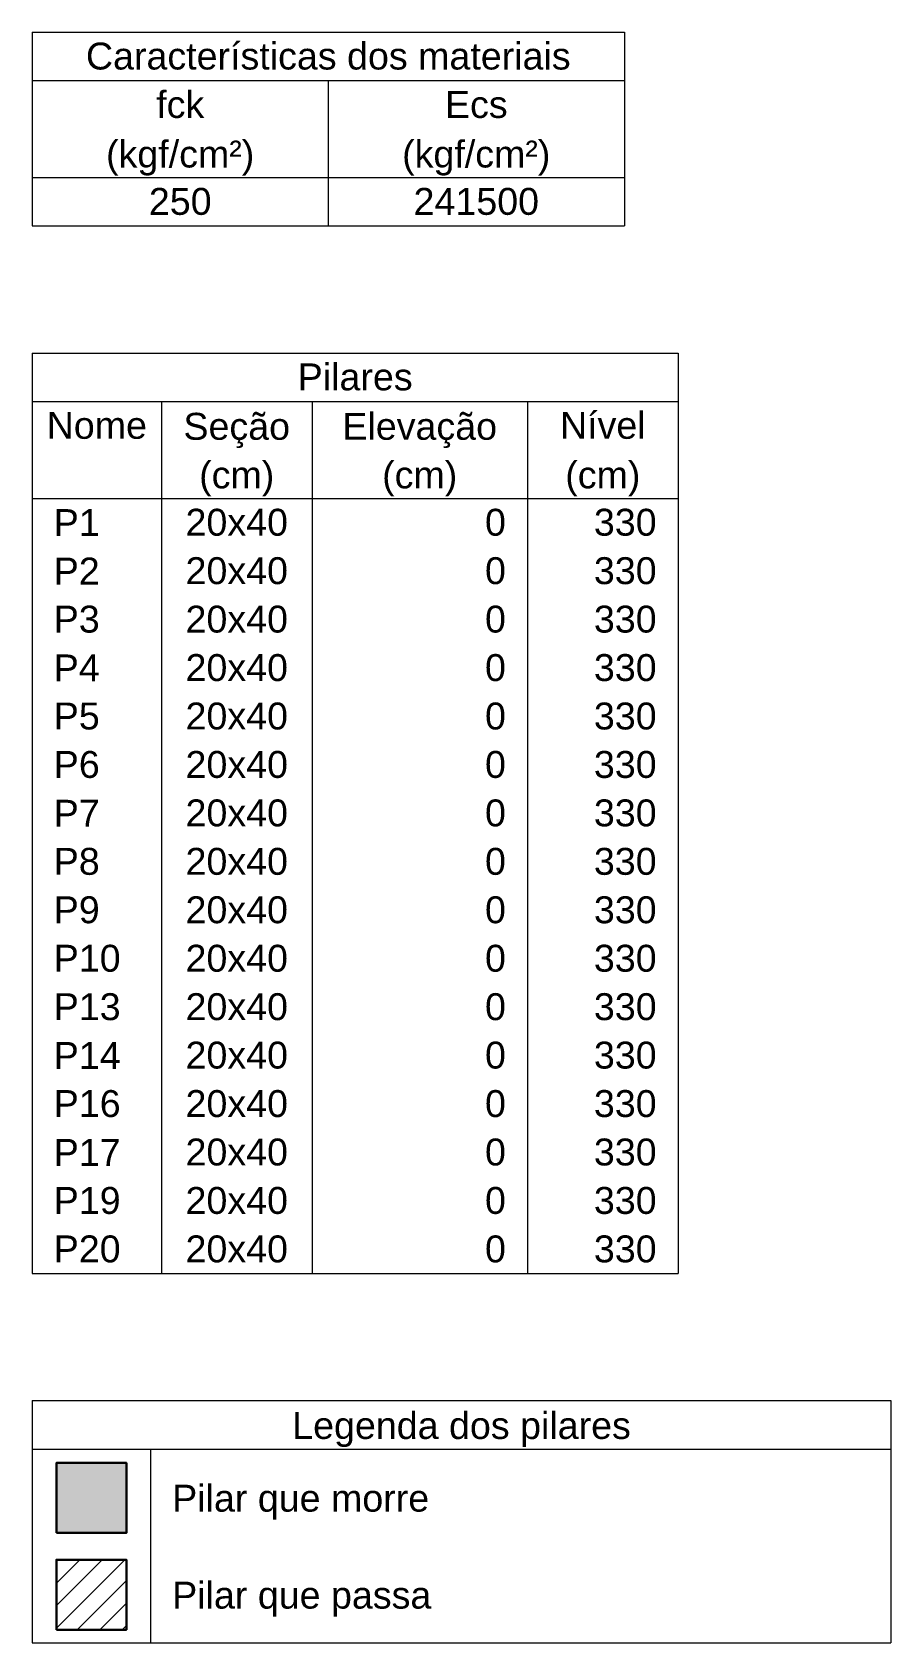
# Model space of a CAD drawing. Header units: millimetres. Extents: x 180 to 11148, y -1598 to 1045.
# Drawn here: x 2817.09 to 2823.84, y 29.56 to 42.23 of the extents above; entities that cross this region are included whole.
import ezdxf

# ---------------------------------------------------------------- set-up
doc = ezdxf.new("R2010")
doc.units = ezdxf.units.MM
doc.header["$MEASUREMENT"] = 0
for name, color, linetype, lineweight in [('FO-Hachura pilar que morre', 106, 'Continuous', 5), ('FO-Hachura pilar que passa', 19, 'Continuous', 5), ('FO-Pilares', 4, 'Continuous', 30), ('FO-Textos das vigas', 7, 'Continuous', 5), ('FO-Textos dos pilares', 7, 'Continuous', 5)]:
    doc.layers.add(name, color=color, linetype=linetype, lineweight=lineweight)
doc.styles.add('Arial', font='arial.ttf')

msp = doc.modelspace()

# ---------------------------------------------------------------- texts
at = {"layer": 'FO-Textos das vigas', "linetype": 'Continuous', "char_height": 0.2118, "line_spacing_factor": 0.798, "style": 'Arial'}
for s, insert, width, attachment_point in [('Características dos materiais', (2819.4175, 41.9366), 7.570084, 8), ('fck', (2818.2526, 41.5553), 0.752147, 8), ('Ecs', (2820.5824, 41.5553), 0.980937, 8), ('(kgf/cm²)', (2818.2521, 41.1045), 2.313637, 8), ('(kgf/cm²)', (2820.5821, 41.1045), 2.313637, 8), ('250', (2818.2526, 40.7929), 0.978077, 8), ('241500', (2820.5824, 40.7929), 1.956153, 8), ('Legenda dos pilares', (2820.4661, 31.0985), 5.285046, 8), ('Pilar que morre', (2818.1891, 30.5265), 4.009542, 7), ('Pilar que passa', (2818.1891, 29.7635), 4.046721, 7)]:
    msp.add_mtext(s, dxfattribs=dict(at, insert=insert, width=width, attachment_point=attachment_point))
at = {"layer": 'FO-Textos dos pilares', "linetype": 'Continuous', "char_height": 0.2118, "line_spacing_factor": 0.798, "style": 'Arial'}
for s, insert, width, attachment_point in [('Pilares', (2819.6293, 39.4116), 1.796, 8), ('Nome', (2817.596, 39.0304), 1.564351, 8), ('Seção', (2818.6971, 38.9605), 1.664446, 8), ('Elevação', (2820.1371, 38.9605), 2.416593, 8), ('Nível', (2821.5778, 39.0304), 1.338421, 8), ('(cm)', (2818.6971, 38.5795), 1.172548, 8), ('(cm)', (2820.1371, 38.5795), 1.172548, 8), ('(cm)', (2821.5781, 38.5795), 1.172548, 8), ('P1', (2817.2571, 38.2679), 0.717828, 7), ('20x40', (2818.6974, 38.2679), 1.592949, 8), ('0', (2820.8154, 38.2679), 0.326026, 9), ('330', (2822.0014, 38.2679), 0.978077, 9), ('P2', (2817.2571, 37.8867), 0.717828, 7), ('20x40', (2818.6974, 37.8867), 1.592949, 8), ('0', (2820.8154, 37.8867), 0.326026, 9), ('330', (2822.0014, 37.8867), 0.978077, 9), ('P3', (2817.2571, 37.5054), 0.717828, 7), ('20x40', (2818.6974, 37.5054), 1.592949, 8), ('0', (2820.8154, 37.5054), 0.326026, 9), ('330', (2822.0014, 37.5054), 0.978077, 9), ('P4', (2817.2571, 37.1242), 0.717828, 7), ('20x40', (2818.6974, 37.1242), 1.592949, 8), ('0', (2820.8154, 37.1242), 0.326026, 9), ('330', (2822.0014, 37.1242), 0.978077, 9), ('P5', (2817.2571, 36.7429), 0.717828, 7), ('20x40', (2818.6974, 36.7429), 1.592949, 8), ('0', (2820.8154, 36.7429), 0.326026, 9), ('330', (2822.0014, 36.7429), 0.978077, 9), ('P6', (2817.2571, 36.3617), 0.717828, 7), ('20x40', (2818.6974, 36.3617), 1.592949, 8), ('0', (2820.8154, 36.3617), 0.326026, 9), ('330', (2822.0014, 36.3617), 0.978077, 9), ('P7', (2817.2571, 35.9805), 0.717828, 7), ('20x40', (2818.6974, 35.9805), 1.592949, 8), ('0', (2820.8154, 35.9805), 0.326026, 9), ('330', (2822.0014, 35.9805), 0.978077, 9), ('P8', (2817.2571, 35.5992), 0.717828, 7), ('20x40', (2818.6974, 35.5992), 1.592949, 8), ('0', (2820.8154, 35.5992), 0.326026, 9), ('330', (2822.0014, 35.5992), 0.978077, 9), ('P9', (2817.2571, 35.218), 0.717828, 7), ('20x40', (2818.6974, 35.218), 1.592949, 8), ('0', (2820.8154, 35.218), 0.326026, 9), ('330', (2822.0014, 35.218), 0.978077, 9), ('P10', (2817.2571, 34.8367), 1.043854, 7), ('20x40', (2818.6974, 34.8367), 1.592949, 8), ('0', (2820.8154, 34.8367), 0.326026, 9), ('330', (2822.0014, 34.8367), 0.978077, 9), ('P13', (2817.2571, 34.4555), 1.043854, 7), ('20x40', (2818.6974, 34.4555), 1.592949, 8), ('0', (2820.8154, 34.4555), 0.326026, 9), ('330', (2822.0014, 34.4555), 0.978077, 9), ('P14', (2817.2571, 34.0743), 1.043854, 7), ('20x40', (2818.6974, 34.0743), 1.592949, 8), ('0', (2820.8154, 34.0743), 0.326026, 9), ('330', (2822.0014, 34.0743), 0.978077, 9), ('P16', (2817.2571, 33.693), 1.043854, 7), ('20x40', (2818.6974, 33.693), 1.592949, 8), ('0', (2820.8154, 33.693), 0.326026, 9), ('330', (2822.0014, 33.693), 0.978077, 9), ('P17', (2817.2571, 33.3118), 1.043854, 7), ('20x40', (2818.6974, 33.3118), 1.592949, 8), ('0', (2820.8154, 33.3118), 0.326026, 9), ('330', (2822.0014, 33.3118), 0.978077, 9), ('P19', (2817.2571, 32.9305), 1.043854, 7), ('20x40', (2818.6974, 32.9305), 1.592949, 8), ('0', (2820.8154, 32.9305), 0.326026, 9), ('330', (2822.0014, 32.9305), 0.978077, 9), ('P20', (2817.2571, 32.5493), 1.043854, 7), ('20x40', (2818.6974, 32.5493), 1.592949, 8), ('0', (2820.8154, 32.5493), 0.326026, 9), ('330', (2822.0014, 32.5493), 0.978077, 9)]:
    msp.add_mtext(s, dxfattribs=dict(at, insert=insert, width=width, attachment_point=attachment_point))

# ---------------------------------------------------------------- hatches: boundary and pattern name
at = {"layer": 'FO-Hachura pilar que morre', "linetype": 'Continuous'}
msp.add_hatch(color=256, dxfattribs=at).paths.add_polyline_path([(2817.2783, 30.4235), (2817.2783, 30.9742), (2817.829, 30.9742), (2817.829, 30.4235), (2817.2783, 30.4235)])
at = {"layer": 'FO-Hachura pilar que passa', "linetype": 'Continuous'}
h = msp.add_hatch(dxfattribs=at)
h.set_pattern_fill('ANSI31', color=256, style=0)
h.set_pattern_definition([(45, (2756.98413, 1.3765), (-0.08838835, 0.08838835), [])])
h.paths.add_polyline_path([(2817.2783, 29.661), (2817.2783, 30.2117), (2817.829, 30.2117), (2817.829, 29.661), (2817.2783, 29.661)])

# ---------------------------------------------------------------- linework, layer by layer
at = {"layer": 'FO-Pilares'}
for points in [[(2817.2783, 30.4235), (2817.2783, 30.9742), (2817.829, 30.9742), (2817.829, 30.4235), (2817.2783, 30.4235)], [(2817.2783, 29.661), (2817.2783, 30.2117), (2817.829, 30.2117), (2817.829, 29.661), (2817.2783, 29.661)]]:
    msp.add_lwpolyline(points, close=True, dxfattribs=at)
at = {"layer": 'FO-Textos das vigas'}
for p, q in [((2817.0877, 42.2331), (2821.7473, 42.2331)), ((2817.0877, 42.2331), (2817.0877, 41.8519)), ((2821.7473, 42.2331), (2821.7473, 41.8519)), ((2817.0877, 41.8519), (2821.7473, 41.8519)), ((2817.0877, 41.8519), (2817.0877, 40.7081)), ((2819.4175, 41.8519), (2819.4175, 40.7081)), ((2821.7473, 41.8519), (2821.7473, 40.7081)), ((2817.0877, 41.0894), (2821.7473, 41.0894)), ((2817.0877, 40.7081), (2821.7473, 40.7081)), ((2817.0877, 31.4646), (2823.8441, 31.4646)), ((2817.0877, 31.4646), (2817.0877, 29.5584)), ((2823.8441, 31.4646), (2823.8441, 29.5584)), ((2817.0877, 31.0833), (2823.8441, 31.0833)), ((2818.0196, 31.0833), (2818.0196, 29.5584)), ((2817.0877, 29.5584), (2823.8441, 29.5584))]:
    msp.add_line(p, q, dxfattribs=at)
at = {"layer": 'FO-Textos dos pilares'}
for p, q in [((2817.0877, 39.7081), (2822.1709, 39.7081)), ((2817.0877, 39.7081), (2817.0877, 32.4646)), ((2822.1709, 39.7081), (2822.1709, 32.4646)), ((2817.0877, 39.3269), (2822.1709, 39.3269)), ((2818.1043, 39.3269), (2818.1043, 32.4646)), ((2819.2904, 39.3269), (2819.2904, 32.4646)), ((2820.9848, 39.3269), (2820.9848, 32.4646)), ((2817.0877, 38.5644), (2822.1709, 38.5644)), ((2817.0877, 32.4646), (2822.1709, 32.4646))]:
    msp.add_line(p, q, dxfattribs=at)

msp.set_redraw_order([(e.dxf.handle, doc.entitydb.next_handle()) for e in msp.query("TEXT MTEXT ATTDEF DIMENSION ARC_DIMENSION")])  # texts and dimensions are drawn at this point

doc.saveas('drawing.dxf')
